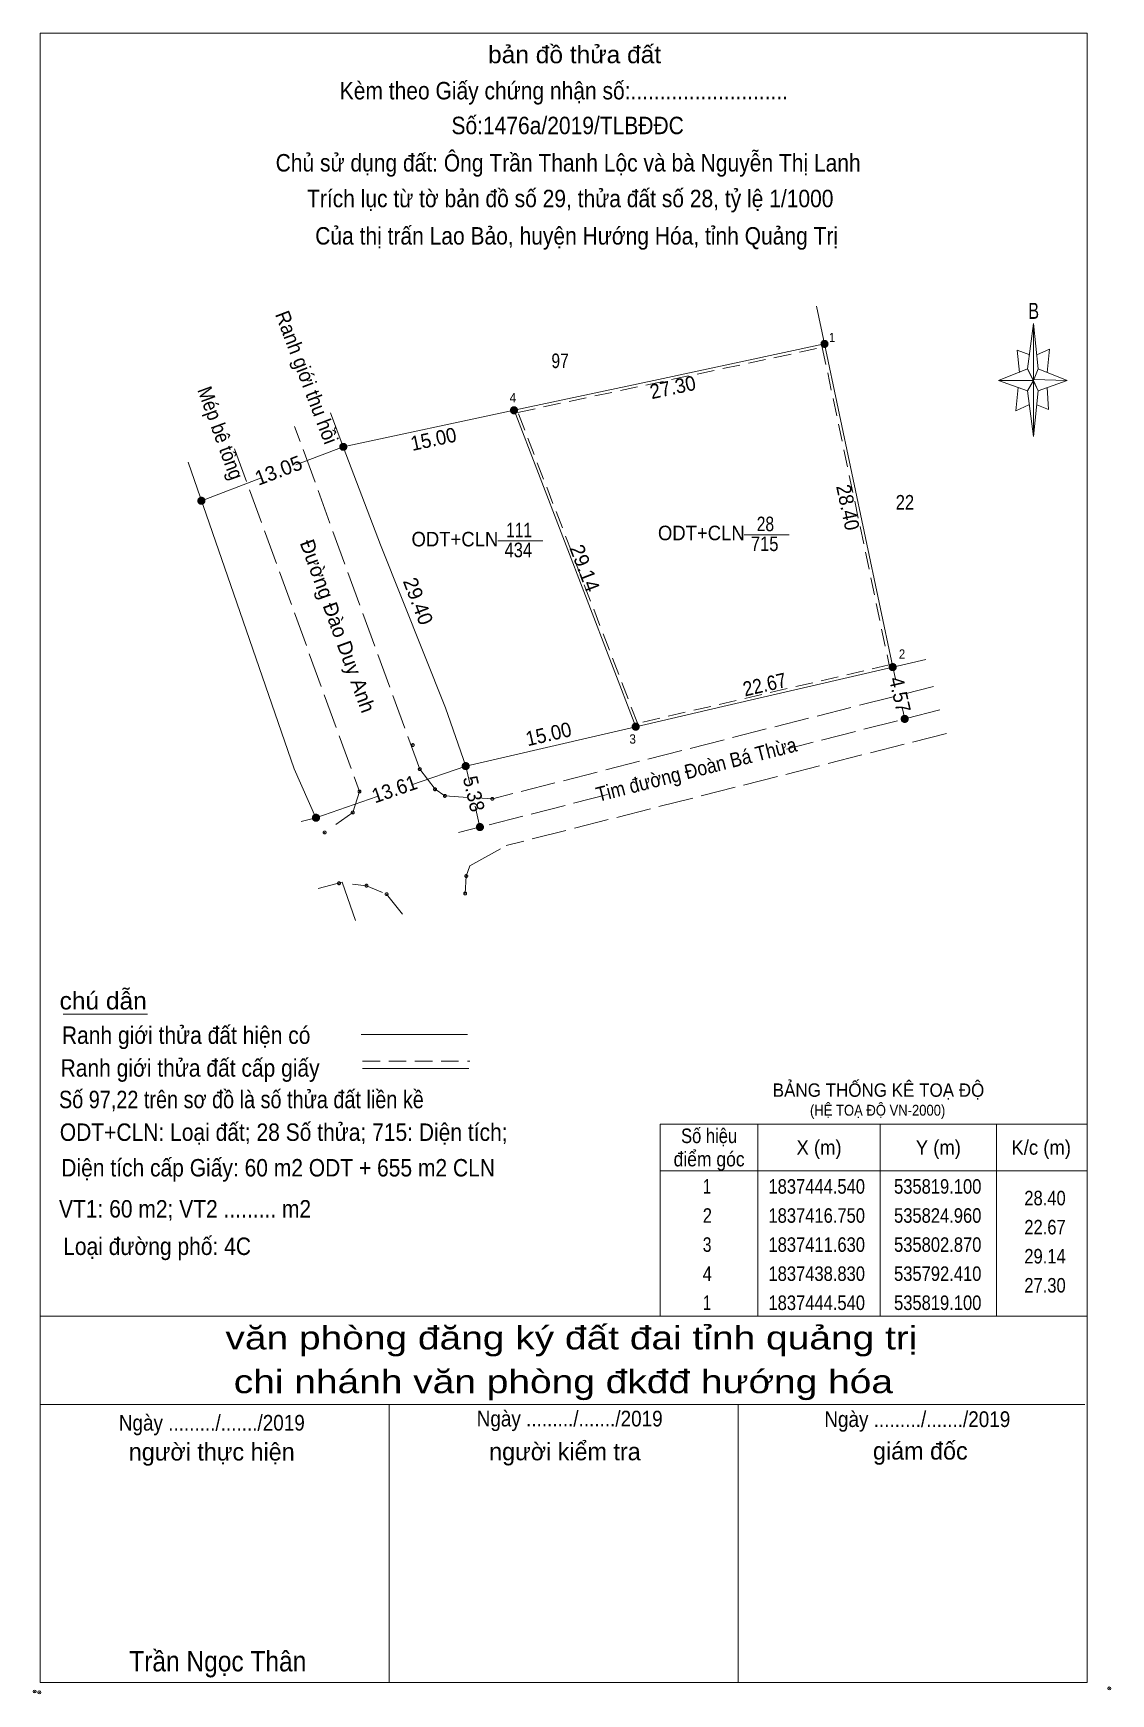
# Model space of a CAD drawing. Header units: metres. Extents: x 535033 to 535830, y 1837099 to 1837640.
# Drawn here: x 535345.1 to 535437.7, y 1837497.1 to 1837639.8 of the extents above; entities that cross this region are included whole.
import ezdxf
from ezdxf.enums import TextEntityAlignment as Align

# ---------------------------------------------------------------- set-up
doc = ezdxf.new("R2010")
doc.units = ezdxf.units.M
doc.header["$LTSCALE"] = 0.5
doc.header["$PDMODE"] = 32
doc.header["$PDSIZE"] = 0.25
doc.linetypes.add('LONG_DASHED', pattern=[7.5, 6, -1.5])
doc.linetypes.add('MEDIUM_DASHED', pattern=[4.5, 3, -1.5])
for name, color, linetype, lineweight in [('1', 7, 'Continuous', 13), ('17', 7, 'Continuous', 13), ('2', 7, 'LONG_DASHED', 13), ('5', 7, 'Continuous', 13), ('6', 7, 'Continuous', 13), ('63', 7, 'Continuous', 13)]:
    doc.layers.add(name, color=color, linetype=linetype, lineweight=lineweight)

msp = doc.modelspace()

# ---------------------------------------------------------------- texts
at = {"layer": '1'}
for s, height, width, p in [('BẢNG THỐNG KÊ TOẠ ĐỘ ', 1.15, 0.95, (535408.67, 1837548.4)), ('(HỆ TOẠ ĐỘ VN-2000)', 0.93, 0.9, (535411.87, 1837546.78))]:
    msp.add_text(s, height=height, dxfattribs=dict(at, width=width)).set_placement(p)
at = {"layer": '2'}
for s, rotation, width, p in [('Ranh giới thu hồi', 290.879, 0.95, (535368.026, 1837610.0327)), ('27.30', 12.076, 0.95, (535400.2093, 1837608.7885)), ('Mép bê tông', 290.013, 0.9, (535360.6273, 1837605.2539)), ('28.40', 281.907, 0.95, (535414.5219, 1837598.944)), ('22.67', 13.05, 0.9, (535408.1139, 1837583.2366)), ('4.57', 283.032, 0.95, (535418.9935, 1837582.8359)), ('Tim đường Đoàn Bá Thừa', 14.293, 0.9, (535402.2557, 1837575.9338)), ('13.61', 19.034, 0.95, (535376.3562, 1837574.2704)), ('5.38', 283.106, 0.95, (535382.3753, 1837574.3067))]:
    msp.add_text(s, height=1.25, rotation=rotation, dxfattribs=dict(at, width=width)).set_placement(p, align=Align.CENTER)
for s, height, width, p in [(' 1', 0.8, 0.9, (535414.04, 1837613.28)), (' 4', 0.8, 0.95, (535386.62, 1837608.11)), (' 2', 0.8, 0.9, (535420.05, 1837586.07)), (' 3', 0.8, 0.95, (535396.91, 1837578.76)), ('28.40', 1.25, 0.85, (535433.85, 1837539.07)), ('22.67', 1.25, 0.85, (535433.85, 1837536.57)), ('29.14', 1.25, 0.85, (535433.85, 1837534.07)), ('27.30', 1.25, 0.85, (535433.85, 1837531.57))]:
    msp.add_text(s, height=height, dxfattribs=dict(at, width=width)).set_placement(p, align=Align.RIGHT)
for s, width, p in [('97', 0.8, (535390.39, 1837611.05)), ('22', 0.85, (535420.03, 1837598.89)), ('28', 0.8, (535408.04, 1837597.03)), ('ODT+CLN', 0.95, (535381.35, 1837595.72)), ('111', 0.8, (535386.86, 1837596.5)), ('ODT+CLN', 0.95, (535402.53, 1837596.25)), ('434', 0.85, (535386.8, 1837594.79)), ('715', 0.85, (535407.975, 1837595.32)), ('Số hiệu', 0.85, (535403.2, 1837544.42)), ('X (m)', 0.95, (535412.65, 1837543.42)), ('Y (m)', 0.95, (535422.905, 1837543.42)), ('K/c (m)', 0.95, (535431.745, 1837543.42)), ('điểm góc', 0.9, (535403.2, 1837542.42)), (' 1', 0.75, (535402.85, 1837540.07)), ('1837444.540', 0.85, (535412.45, 1837540.07)), ('535819.100', 0.85, (535422.85, 1837540.07)), (' 2', 0.85, (535402.855, 1837537.57)), ('1837416.750', 0.85, (535412.45, 1837537.57)), ('535824.960', 0.85, (535422.85, 1837537.57)), (' 3', 0.8, (535402.845, 1837535.07)), ('1837411.630', 0.85, (535412.45, 1837535.07)), ('535802.870', 0.85, (535422.85, 1837535.07)), (' 4', 0.85, (535402.85, 1837532.57)), ('1837438.830', 0.85, (535412.45, 1837532.57)), ('535792.410', 0.85, (535422.85, 1837532.57)), (' 1', 0.75, (535402.85, 1837530.07)), ('1837444.540', 0.85, (535412.45, 1837530.07)), ('535819.100', 0.85, (535422.85, 1837530.07))]:
    msp.add_text(s, height=1.25, dxfattribs=dict(at, width=width)).set_placement(p, align=Align.CENTER)
for s, rotation, p in [('13.05', 20.823, (535366.4128, 1837601.6699)), ('Đường Đào Duy Anh', 290.02, (535370.6826, 1837588.664)), ('29.14', 291.035, (535391.9286, 1837593.6293)), ('29.40', 290.969, (535377.6063, 1837590.7887))]:
    msp.add_text(s, height=1.25, rotation=rotation, dxfattribs=at).set_placement(p, align=Align.CENTER)
at = {"layer": '5'}
for s, height, width, p in [('bản đồ thửa đất', 1.5, 1.05, (535391.64, 1837637.26)), ('Kèm theo Giấy chứng nhận số:...........................', 1.5, 0.9, (535390.72, 1837634.15)), ('Số:1476a/2019/TLBĐĐC', 1.5, 0.9, (535391.04, 1837631.16)), ('Chủ sử dụng đất: Ông Trần Thanh Lộc và bà Nguyễn Thị Lanh', 1.5, 0.9, (535391.085, 1837627.95)), ('Trích lục từ tờ bản đồ số 29, thửa đất số 28, tỷ lệ 1/1000 ', 1.5, 0.9, (535391.515, 1837624.88)), ('Của thị trấn Lao Bảo, huyện Hướng Hóa, tỉnh Quảng Trị', 1.5, 0.9, (535391.815, 1837621.67)), ('B', 1.378, 0.75, (535431.1, 1837615.28)), ('văn phòng đăng ký đất đai tỉnh quảng trị', 2, 1.25, (535391.365, 1837526.68)), ('chi nhánh văn phòng đkđđ hướng hóa', 2, 1.25, (535390.675, 1837522.92)), ('Ngày ........./......./2019', 1.35, 0.9, (535391.215, 1837520.06)), ('Ngày ........./......./2019', 1.35, 0.9, (535421.095, 1837520.01)), ('Ngày ........./......./2019', 1.35, 0.9, (535360.455, 1837519.7)), ('Trần Ngọc Thân', 1.75, 0.9, (535360.97, 1837499))]:
    msp.add_text(s, height=height, dxfattribs=dict(at, width=width)).set_placement(p, align=Align.CENTER)
for s, p in [('người thực hiện', (535360.45, 1837517.13)), ('người kiểm tra', (535390.805, 1837517.15)), ('giám đốc', (535421.355, 1837517.21))]:
    msp.add_text(s, height=1.5, dxfattribs=at).set_placement(p, align=Align.CENTER)
at = {"layer": '6'}
for s, width, p in [('chú dẫn', 1.05, (535347.37, 1837555.91)), ('Ranh giới thửa đất hiện có ', 0.9, (535347.57, 1837552.95)), ('Ranh giới thửa đất cấp giấy', 0.9, (535347.46, 1837550.13)), ('Số 97,22 trên sơ đồ là số thửa đất liền kề', 0.85, (535347.32, 1837547.42)), ('ODT+CLN: Loại đất; 28 Số thửa; 715: Diện tích;', 0.9, (535347.39, 1837544.61)), ('Diện tích cấp Giấy: 60 m2 ODT + 655 m2 CLN', 0.9, (535347.52, 1837541.55)), ('VT1: 60 m2; VT2 ......... m2', 0.9, (535347.32, 1837538.02)), ('Loại đường phố: 4C', 0.9, (535347.68, 1837534.8))]:
    msp.add_text(s, height=1.5, dxfattribs=dict(at, width=width)).set_placement(p)
at = {"layer": '63', "width": 0.95}
for rotation, p in [(12.081, (535379.6392, 1837604.3386)), (13.063, (535389.5388, 1837578.9829))]:
    msp.add_text('15.00', height=1.25, rotation=rotation, dxfattribs=at).set_placement(p, align=Align.CENTER)

# ---------------------------------------------------------------- hatches: boundary and pattern name
at = {"layer": '2'}
for points in [[(535413.42, 1837613.13, 1), (535412.82, 1837613.13, 1)], [(535386.73, 1837607.42, 1), (535386.13, 1837607.42, 1)], [(535372.06, 1837604.28, 1), (535371.46, 1837604.28, 1)], [(535359.86, 1837599.64, 1), (535359.26, 1837599.64, 1)], [(535419.28, 1837585.34, 1), (535418.68, 1837585.34, 1)], [(535420.31, 1837580.89, 1), (535419.71, 1837580.89, 1)], [(535397.19, 1837580.22, 1), (535396.59, 1837580.22, 1)], [(535382.58, 1837576.83, 1), (535381.98, 1837576.83, 1)], [(535369.71, 1837572.39, 1), (535369.11, 1837572.39, 1)], [(535383.8, 1837571.59, 1), (535383.2, 1837571.59, 1)]]:
    msp.add_hatch(color=256, dxfattribs=at).paths.add_polyline_path(points)

# ---------------------------------------------------------------- linework, layer by layer
at = {"layer": '17'}
msp.add_line((535347.68, 1837555.5), (535354.92, 1837555.5), dxfattribs=at)
at = {"layer": '2', "linetype": 'Continuous'}
for p, q in [((535412.43, 1837616.38), (535413.12, 1837613.13)), ((535398.45, 1837609.99), (535413.12, 1837613.13)), ((535413.12, 1837613.13), (535418.98, 1837585.34)), ((535370.65, 1837607.19), (535371.76, 1837604.28)), ((535386.43, 1837607.42), (535396.89, 1837580.22)), ((535367.67, 1837602.72), (535371.76, 1837604.28)), ((535359.56, 1837599.64), (535364.65, 1837601.58)), ((535385.03, 1837596.19), (535388.9, 1837596.19)), ((535406.21, 1837596.72), (535410.08, 1837596.72)), ((535418.98, 1837585.34), (535421.83, 1837586)), ((535404.37, 1837581.95), (535418.98, 1837585.34)), ((535419.21, 1837584.34), (535418.98, 1837585.34)), ((535420.01, 1837580.89), (535419.78, 1837581.88)), ((535377.61, 1837575.22), (535382.28, 1837576.83)), ((535382.62, 1837575.34), (535382.28, 1837576.83)), ((535369.41, 1837572.39), (535374.68, 1837574.21)), ((535383.5, 1837571.59), (535383.08, 1837573.38)), ((535369.41, 1837572.39), (535368.13, 1837572.06)), ((535382.33, 1837567.38), (535382.64, 1837568.27)), ((535369.61, 1837566.3), (535371.67, 1837566.84)), ((535372.82, 1837563.57), (535371.67, 1837566.84)), ((535407.4, 1837546.04), (535407.4, 1837529.54)), ((535417.9, 1837546.04), (535417.9, 1837529.54)), ((535427.9, 1837546.04), (535427.9, 1837529.54)), ((535399, 1837542.04), (535435.7, 1837542.04))]:
    msp.add_line(p, q, dxfattribs=at)
at = {"layer": '2'}
for p, q in [((535378.33, 1837576.57), (535367.57, 1837606.04)), ((535362.42, 1837604.11), (535373.15, 1837574.65)), ((535419.02, 1837582.8), (535384.57, 1837574.02)), ((535422.5, 1837583.68), (535420.02, 1837583.05)), ((535423.04, 1837581.66), (535409.86, 1837578.3)), ((535423.6, 1837579.64), (535385.76, 1837570)), ((535373.15, 1837574.65), (535372.57, 1837572.84)), ((535382.47, 1837574.14), (535380.48, 1837574.27)), ((535394.46, 1837574.38), (535381.67, 1837571.12)), ((535384.57, 1837574.02), (535383.25, 1837574.1)), ((535372.57, 1837572.84), (535371.11, 1837571.8)), ((535382.64, 1837568.27), (535385.76, 1837570)), ((535382.23, 1837565.89), (535382.33, 1837567.38)), ((535373.76, 1837566.55), (535372.56, 1837566.67)), ((535375.48, 1837565.82), (535376.86, 1837564.11))]:
    msp.add_line(p, q, dxfattribs=at)
at = {"layer": '2', "linetype": 'MEDIUM_DASHED'}
msp.add_line((535373.76, 1837566.55), (535375.48, 1837565.82), dxfattribs=at)
msp.add_lwpolyline([(535412.93, 1837612.83), (535418.68, 1837585.53), (535397.05, 1837580.51), (535386.77, 1837607.24)], close=True, dxfattribs=at)
at = {"layer": '2', "linetype": 'Continuous'}
for points in [[(535371.76, 1837604.28), (535386.43, 1837607.42), (535398.45, 1837609.99)], [(535382.28, 1837576.83), (535380.54, 1837581.83), (535374.96, 1837595.85), (535371.76, 1837604.28)], [(535369.41, 1837572.39), (535367.53, 1837576.59), (535362.62, 1837590.87), (535358.41, 1837602.96)], [(535382.28, 1837576.83), (535396.89, 1837580.22), (535404.37, 1837581.95)]]:
    msp.add_lwpolyline(points, dxfattribs=at)
at = {"layer": '2'}
msp.add_lwpolyline([(535380.48, 1837574.27), (535379.64, 1837574.84), (535378.33, 1837576.57)], dxfattribs=at)
at = {"layer": '2', "linetype": 'Continuous'}
msp.add_lwpolyline([(535399, 1837546.04), (535435.7, 1837546.04), (535435.7, 1837529.54), (535399, 1837529.54)], close=True, dxfattribs=at)
at = {"layer": '2'}
for centre in [(535413.12, 1837613.13), (535386.43, 1837607.42), (535386.43, 1837607.42), (535371.76, 1837604.28), (535371.76, 1837604.28), (535359.56, 1837599.64), (535359.56, 1837599.64), (535418.98, 1837585.34), (535420.01, 1837580.89), (535396.89, 1837580.22), (535382.28, 1837576.83), (535369.41, 1837572.39), (535369.41, 1837572.39), (535383.5, 1837571.59)]:
    msp.add_circle(centre, 0.3, dxfattribs=at)
for p in [(535377.73, 1837578.64), (535378.33, 1837576.57), (535373.15, 1837574.65), (535379.64, 1837574.84), (535380.49, 1837574.27), (535384.57, 1837574.02), (535372.57, 1837572.84), (535370.16, 1837571.12), (535371.39, 1837566.76), (535382.33, 1837567.38), (535373.75, 1837566.55), (535375.48, 1837565.82), (535382.23, 1837565.88)]:
    msp.add_point(p, dxfattribs=at)
at = {"layer": '5'}
for p, q in [((535430.57, 1837610.98), (535431.07, 1837614.88)), ((535430.57, 1837609.08), (535428.07, 1837609.98)), ((535431.47, 1837610.98), (535433.97, 1837609.98)), ((535431.47, 1837609.08), (535431.07, 1837605.18)), ((535432.27, 1837609.38), (535432.37, 1837607.48)), ((535432.37, 1837607.48), (535431.37, 1837607.88)), ((535345.7, 1837529.54), (535435.7, 1837529.54)), ((535345.7, 1837521.94), (535435.5, 1837521.94)), ((535345.7, 1837521.94), (535435.5, 1837521.94)), ((535345.7, 1837521.94), (535435.5, 1837521.94)), ((535375.7, 1837498.04), (535375.7, 1837521.94)), ((535405.7, 1837498.04), (535405.7, 1837521.94))]:
    msp.add_line(p, q, dxfattribs=at)
for points in [[(535345.7, 1837639.84), (535435.7, 1837639.84), (535435.7, 1837498.04), (535345.7, 1837498.04)], [(535431.07, 1837614.88), (535431.47, 1837610.98), (535431.07, 1837609.98)], [(535431.07, 1837609.98), (535428.07, 1837609.98), (535430.57, 1837610.98), (535431.47, 1837609.08), (535433.97, 1837609.98), (535431.07, 1837610.08)], [(535431.07, 1837609.98), (535431.07, 1837605.18), (535430.57, 1837609.08)]]:
    msp.add_lwpolyline(points, close=True, dxfattribs=at)
for points in [[(535430.77, 1837612.18), (535429.67, 1837612.58), (535429.87, 1837610.68)], [(535431.37, 1837612.18), (535432.47, 1837612.68), (535432.27, 1837610.68)], [(535431.07, 1837609.98), (535430.57, 1837610.98), (535428.07, 1837609.98)], [(535431.07, 1837609.98), (535431.47, 1837609.08), (535433.97, 1837609.98)], [(535429.77, 1837609.38), (535429.57, 1837607.38), (535430.67, 1837607.88)], [(535435.7, 1837498.04), (535345.7, 1837498.04), (535345.7, 1837521.94)]]:
    msp.add_lwpolyline(points, dxfattribs=at)
for p in [(535345.23, 1837497.27), (535345.63, 1837497.2)]:
    msp.add_point(p, dxfattribs=at)
at = {"layer": '6'}
for p, q in [((535373.28, 1837553.76), (535382.42, 1837553.76)), ((535373.42, 1837550.83), (535382.56, 1837550.83))]:
    msp.add_line(p, q, dxfattribs=at)
at = {"layer": '6', "linetype": 'MEDIUM_DASHED'}
msp.add_line((535373.42, 1837551.45), (535382.62, 1837551.45), dxfattribs=at)
at = {"layer": '6'}
msp.add_point((535437.6, 1837497.54), dxfattribs=at)

msp.set_redraw_order([(e.dxf.handle, doc.entitydb.next_handle()) for e in msp.query("TEXT MTEXT ATTDEF DIMENSION ARC_DIMENSION")])  # texts and dimensions are drawn at this point

doc.saveas('drawing.dxf')
